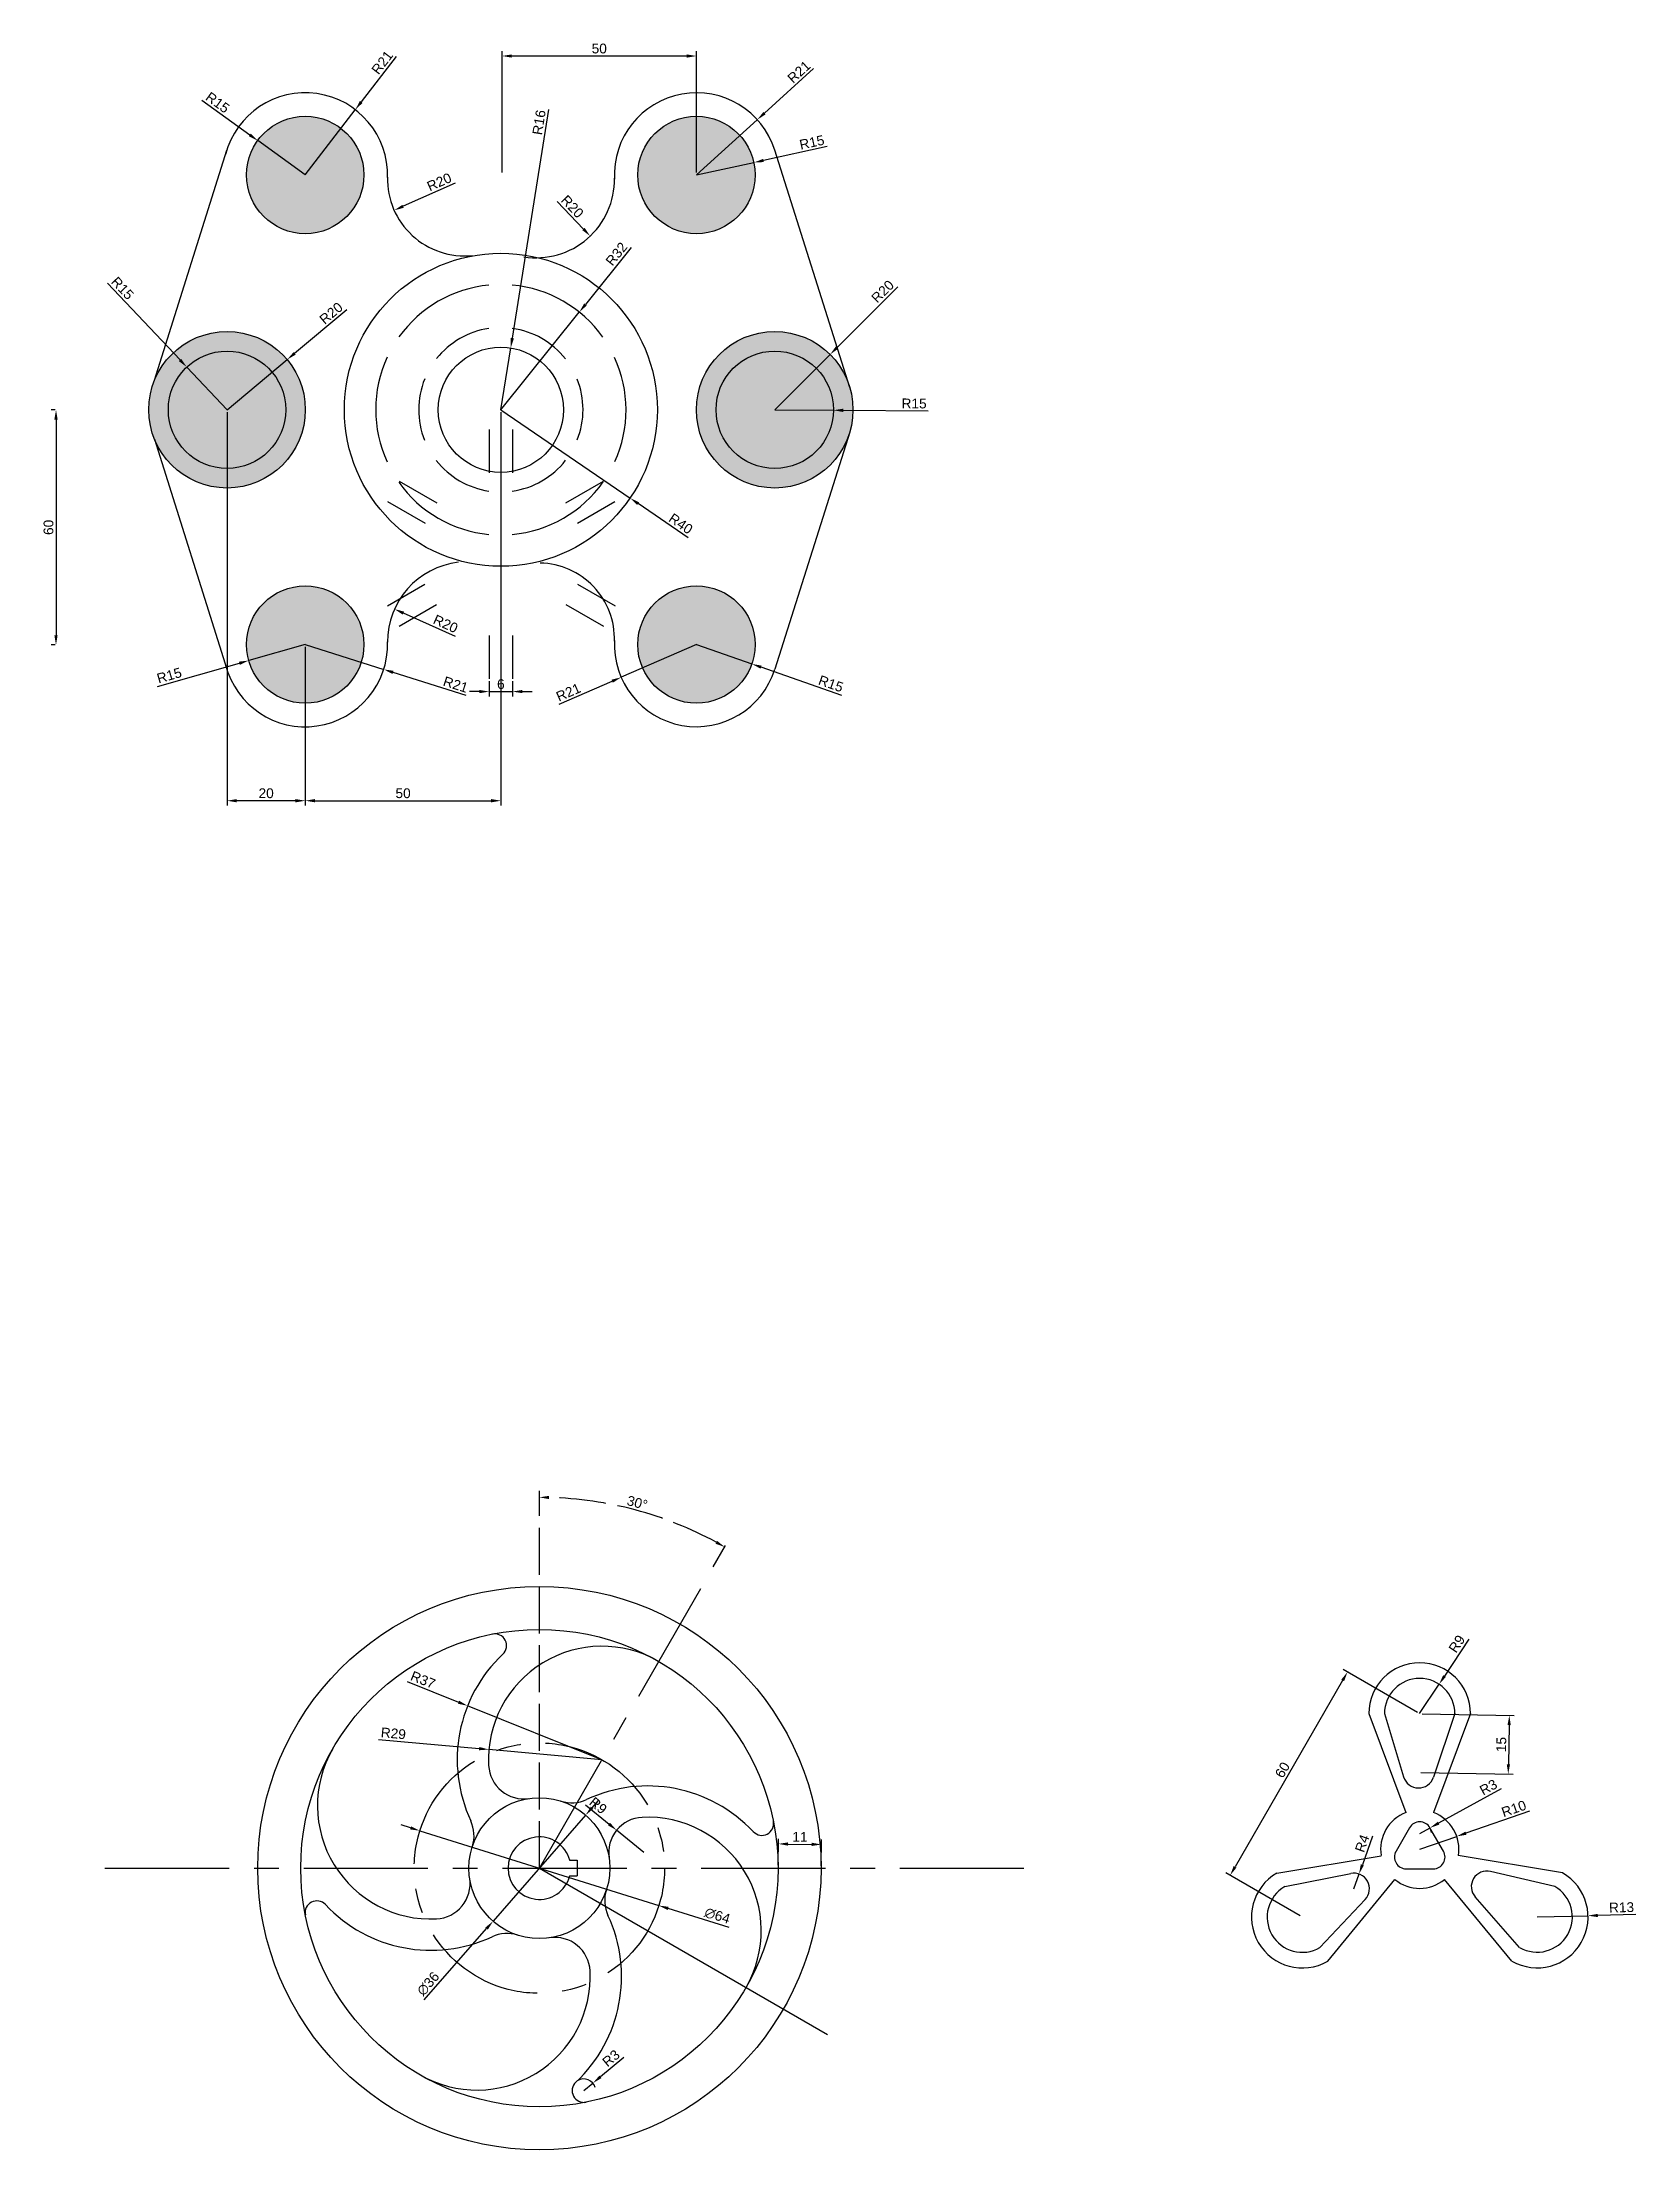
# Model space of a CAD drawing. Header units: millimetres. Extents: x 2986 to 4728, y 1033 to 1995.
# Drawn here: x 4321 to 4728, y 1033 to 1571 of the extents above; entities that cross this region are included whole.
import ezdxf

# ---------------------------------------------------------------- set-up
doc = ezdxf.new("R2010")
doc.units = ezdxf.units.MM
doc.linetypes.add('ACAD_ISO02W100', pattern=[15, 12, -3])
doc.linetypes.add('CENTER', pattern=[50.8, 31.75, -6.35, 6.35, -6.35])
doc.styles.get("Standard").update_dxf_attribs({"font": 'arial.ttf'})
doc.dimstyles.new('ISO-25', dxfattribs={"dimtxt": 2.5, "dimasz": 2.5, "dimexe": 1.25, "dimexo": 0.625, "dimtad": 1, "dimdec": 0, "dimtxsty": 'Standard', "dimcen": 2.5, "dimadec": 0, "dimazin": 0, "dimtfac": 1, "dimtdec": 0, "dimtmove": 0, "dimatfit": 3, "dimfxl": 1, "dimarcsym": 0})

msp = doc.modelspace()

# ---------------------------------------------------------------- blocks, each defined once
blk = doc.blocks.new('*D61')
at = {"color": 0, "lineweight": -2, "transparency": 16777216}
blk.add_line((4426.16, 1535.2), (4412.85, 1529.25), dxfattribs=at)
at = {"color": 0, "transparency": 16777216}
blk.add_solid([(4412.68, 1529.63), (4413.02, 1528.87), (4410.57, 1528.23)], dxfattribs=at)
at = {"layer": 'Defpoints', "color": 0, "transparency": 16777216}
for p in [(4428.55, 1536.27, -60), (4410.57, 1528.23, -60)]:
    blk.add_point(p, dxfattribs=at)
at = {"color": 0, "transparency": 16777216, "insert": (4422.09, 1535.46), "char_height": 2.5, "attachment_point": 5, "rotation": 24.1122}
blk.add_mtext('R20', dxfattribs=at)
blk = doc.blocks.new('*D62')
at = {"color": 0, "lineweight": -2, "transparency": 16777216}
blk.add_line((4452.25, 1530.47), (4458.96, 1523.45), dxfattribs=at)
at = {"color": 0, "transparency": 16777216}
blk.add_solid([(4459.26, 1523.73), (4458.66, 1523.16), (4460.68, 1521.64)], dxfattribs=at)
at = {"layer": 'Defpoints', "color": 0, "transparency": 16777216}
for p in [(4446.87, 1536.1, -60), (4460.68, 1521.64, -60)]:
    blk.add_point(p, dxfattribs=at)
at = {"color": 0, "transparency": 16777216, "insert": (4456.11, 1529.18), "char_height": 2.5, "attachment_point": 5, "rotation": 313.6941}
blk.add_mtext('R20', dxfattribs=at)
blk = doc.blocks.new('*D63')
at = {"color": 0, "lineweight": -2, "transparency": 16777216}
blk.add_line((4426.23, 1419.33), (4412.93, 1425.29), dxfattribs=at)
at = {"color": 0, "transparency": 16777216}
blk.add_solid([(4413.1, 1425.67), (4412.76, 1424.91), (4410.65, 1426.31)], dxfattribs=at)
at = {"layer": 'Defpoints', "color": 0, "transparency": 16777216}
for p in [(4410.65, 1426.31, -60), (4429.33, 1417.94, -60)]:
    blk.add_point(p, dxfattribs=at)
at = {"color": 0, "transparency": 16777216, "insert": (4423.71, 1422.54), "char_height": 2.5, "attachment_point": 5, "rotation": 335.8878}
blk.add_mtext('R20', dxfattribs=at)
blk = doc.blocks.new('*D64')
at = {"color": 0, "lineweight": -2, "transparency": 16777216}
for p, q in [((4438.14, 1537.89), (4438.14, 1568.92)), ((4485.34, 1567.67), (4440.64, 1567.67)), ((4487.84, 1537.89), (4487.84, 1568.92))]:
    blk.add_line(p, q, dxfattribs=at)
at = {"color": 0, "transparency": 16777216}
for points in [[(4440.64, 1568.08), (4440.64, 1567.25), (4438.14, 1567.67)], [(4485.34, 1568.08), (4485.34, 1567.25), (4487.84, 1567.67)]]:
    blk.add_solid(points, dxfattribs=at)
at = {"layer": 'Defpoints', "color": 0, "transparency": 16777216}
for p in [(4438.14, 1567.67), (4438.14, 1537.26, -60), (4487.84, 1537.26, -60)]:
    blk.add_point(p, dxfattribs=at)
at = {"color": 0, "transparency": 16777216, "insert": (4462.99, 1569.57), "char_height": 2.5, "attachment_point": 5}
blk.add_mtext('50', dxfattribs=at)
blk = doc.blocks.new('*D65')
at = {"color": 0, "lineweight": -2, "transparency": 16777216}
for p, q in [((4367.84, 1476.64), (4367.84, 1376.09)), ((4387.84, 1416.64), (4387.84, 1376.09)), ((4385.34, 1377.34), (4370.34, 1377.34))]:
    blk.add_line(p, q, dxfattribs=at)
at = {"color": 0, "transparency": 16777216}
for points in [[(4370.34, 1377.76), (4370.34, 1376.92), (4367.84, 1377.34)], [(4385.34, 1377.76), (4385.34, 1376.92), (4387.84, 1377.34)]]:
    blk.add_solid(points, dxfattribs=at)
at = {"layer": 'Defpoints', "color": 0, "transparency": 16777216}
for p in [(4367.84, 1477.26, -60), (4387.84, 1417.26, -60), (4367.84, 1377.34)]:
    blk.add_point(p, dxfattribs=at)
at = {"color": 0, "transparency": 16777216, "insert": (4377.84, 1379.24), "char_height": 2.5, "attachment_point": 5}
blk.add_mtext('20', dxfattribs=at)
blk = doc.blocks.new('*D66')
at = {"color": 0, "lineweight": -2, "transparency": 16777216}
for p, q in [((4437.84, 1476.64), (4437.84, 1376.09)), ((4387.84, 1416.01), (4387.84, 1376.09)), ((4390.34, 1377.34), (4435.34, 1377.34))]:
    blk.add_line(p, q, dxfattribs=at)
at = {"color": 0, "transparency": 16777216}
for points in [[(4390.34, 1377.76), (4390.34, 1376.92), (4387.84, 1377.34)], [(4435.34, 1377.76), (4435.34, 1376.92), (4437.84, 1377.34)]]:
    blk.add_solid(points, dxfattribs=at)
at = {"layer": 'Defpoints', "color": 0, "transparency": 16777216}
for p in [(4437.84, 1477.26), (4387.84, 1416.64), (4437.84, 1377.34)]:
    blk.add_point(p, dxfattribs=at)
at = {"color": 0, "transparency": 16777216, "insert": (4412.84, 1379.24), "char_height": 2.5, "attachment_point": 5}
blk.add_mtext('50', dxfattribs=at)
blk = doc.blocks.new('*D68')
at = {"color": 0, "lineweight": -2, "transparency": 16777216}
for p, q in [((4487.84, 1417.26), (4502, 1412.3)), ((4524.99, 1404.23), (4504.36, 1411.47))]:
    blk.add_line(p, q, dxfattribs=at)
at = {"color": 0, "transparency": 16777216}
blk.add_solid([(4504.49, 1411.86), (4504.22, 1411.08), (4502, 1412.3)], dxfattribs=at)
at = {"layer": 'Defpoints', "color": 0, "transparency": 16777216}
for p in [(4487.84, 1417.26, -60), (4502, 1412.3, -60)]:
    blk.add_point(p, dxfattribs=at)
at = {"color": 0, "transparency": 16777216, "insert": (4522.2, 1407.23), "char_height": 2.5, "attachment_point": 5, "rotation": 340.671}
blk.add_mtext('R15', dxfattribs=at)
blk = doc.blocks.new('*D69')
at = {"color": 0, "lineweight": -2, "transparency": 16777216}
for p, q in [((4539.33, 1508.69), (4523.77, 1493.16)), ((4507.84, 1477.26), (4522, 1491.39))]:
    blk.add_line(p, q, dxfattribs=at)
at = {"color": 0, "transparency": 16777216}
blk.add_solid([(4523.47, 1493.45), (4524.06, 1492.86), (4522, 1491.39)], dxfattribs=at)
at = {"layer": 'Defpoints', "color": 0, "transparency": 16777216}
for p in [(4522, 1491.39, -60), (4507.84, 1477.26, -60)]:
    blk.add_point(p, dxfattribs=at)
at = {"color": 0, "transparency": 16777216, "insert": (4535.43, 1507.48), "char_height": 2.5, "attachment_point": 5, "rotation": 44.9417}
blk.add_mtext('R20', dxfattribs=at)
blk = doc.blocks.new('*D70')
at = {"color": 0, "lineweight": -2, "transparency": 16777216}
for p, q in [((4507.84, 1477.26), (4522.84, 1477.13)), ((4547.08, 1476.92), (4525.34, 1477.11))]:
    blk.add_line(p, q, dxfattribs=at)
at = {"color": 0, "transparency": 16777216}
blk.add_solid([(4525.34, 1477.53), (4525.34, 1476.69), (4522.84, 1477.13)], dxfattribs=at)
at = {"layer": 'Defpoints', "color": 0, "transparency": 16777216}
for p in [(4507.84, 1477.26, -60), (4522.84, 1477.13, -60)]:
    blk.add_point(p, dxfattribs=at)
at = {"color": 0, "transparency": 16777216, "insert": (4543.47, 1478.85), "char_height": 2.5, "attachment_point": 5, "rotation": 359.4988}
blk.add_mtext('R15', dxfattribs=at)
blk = doc.blocks.new('*D71')
at = {"color": 0, "lineweight": -2, "transparency": 16777216}
for p, q in [((4450.05, 1553.97), (4440.75, 1495.53)), ((4437.84, 1477.26), (4440.36, 1493.06))]:
    blk.add_line(p, q, dxfattribs=at)
at = {"color": 0, "transparency": 16777216}
blk.add_solid([(4440.34, 1495.6), (4441.16, 1495.47), (4440.36, 1493.06)], dxfattribs=at)
at = {"layer": 'Defpoints', "color": 0, "transparency": 16777216}
for p in [(4440.36, 1493.06), (4437.84, 1477.26)]:
    blk.add_point(p, dxfattribs=at)
at = {"color": 0, "transparency": 16777216, "insert": (4447.61, 1550.7), "char_height": 2.5, "attachment_point": 5, "rotation": 80.9533}
blk.add_mtext('R16', dxfattribs=at)
blk = doc.blocks.new('*D72')
at = {"color": 0, "lineweight": -2, "transparency": 16777216}
for p, q in [((4471.14, 1518.7), (4459.45, 1504.16)), ((4437.84, 1477.26), (4457.89, 1502.21))]:
    blk.add_line(p, q, dxfattribs=at)
at = {"color": 0, "transparency": 16777216}
blk.add_solid([(4459.13, 1504.42), (4459.78, 1503.89), (4457.89, 1502.21)], dxfattribs=at)
at = {"layer": 'Defpoints', "color": 0, "transparency": 16777216}
for p in [(4457.89, 1502.21), (4437.84, 1477.26)]:
    blk.add_point(p, dxfattribs=at)
at = {"color": 0, "transparency": 16777216, "insert": (4467.4, 1517.08), "char_height": 2.5, "attachment_point": 5, "rotation": 51.216}
blk.add_mtext('R32', dxfattribs=at)
blk = doc.blocks.new('*D73')
at = {"color": 0, "lineweight": -2, "transparency": 16777216}
for p, q in [((4437.84, 1477.26), (4470.86, 1454.69)), ((4485.74, 1444.53), (4472.93, 1453.28))]:
    blk.add_line(p, q, dxfattribs=at)
at = {"color": 0, "transparency": 16777216}
blk.add_solid([(4473.16, 1453.62), (4472.69, 1452.94), (4470.86, 1454.69)], dxfattribs=at)
at = {"layer": 'Defpoints', "color": 0, "transparency": 16777216}
for p in [(4437.84, 1477.26), (4470.86, 1454.69)]:
    blk.add_point(p, dxfattribs=at)
at = {"color": 0, "transparency": 16777216, "insert": (4483.83, 1448.13), "char_height": 2.5, "attachment_point": 5, "rotation": 325.6472}
blk.add_mtext('R40', dxfattribs=at)
blk = doc.blocks.new('*D74')
at = {"color": 0, "lineweight": -2, "transparency": 16777216}
for p, q in [((4398.44, 1502.78), (4385.12, 1491.67)), ((4367.84, 1477.26), (4383.2, 1490.07))]:
    blk.add_line(p, q, dxfattribs=at)
at = {"color": 0, "transparency": 16777216}
blk.add_solid([(4384.86, 1491.99), (4385.39, 1491.35), (4383.2, 1490.07)], dxfattribs=at)
at = {"layer": 'Defpoints', "color": 0, "transparency": 16777216}
for p in [(4383.2, 1490.07, -60), (4367.84, 1477.26, -60)]:
    blk.add_point(p, dxfattribs=at)
at = {"color": 0, "transparency": 16777216, "insert": (4394.45, 1501.93), "char_height": 2.5, "attachment_point": 5, "rotation": 39.822}
blk.add_mtext('R20', dxfattribs=at)
blk = doc.blocks.new('*D75')
at = {"color": 0, "lineweight": -2, "transparency": 16777216}
for p, q in [((4337.27, 1509.65), (4355.83, 1489.99)), ((4367.84, 1477.26), (4357.54, 1488.17))]:
    blk.add_line(p, q, dxfattribs=at)
at = {"color": 0, "transparency": 16777216}
blk.add_solid([(4356.13, 1490.27), (4355.52, 1489.7), (4357.54, 1488.17)], dxfattribs=at)
at = {"layer": 'Defpoints', "color": 0, "transparency": 16777216}
for p in [(4357.54, 1488.17, -60), (4367.84, 1477.26, -60)]:
    blk.add_point(p, dxfattribs=at)
at = {"color": 0, "transparency": 16777216, "insert": (4341.13, 1508.32), "char_height": 2.5, "attachment_point": 5, "rotation": 313.3552}
blk.add_mtext('R15', dxfattribs=at)
blk = doc.blocks.new('*D76')
at = {"color": 0, "lineweight": -2, "transparency": 16777216}
for p, q in [((4411.06, 1567.55), (4402.15, 1555.94)), ((4387.84, 1537.26), (4400.63, 1553.95))]:
    blk.add_line(p, q, dxfattribs=at)
at = {"color": 0, "transparency": 16777216}
blk.add_solid([(4401.82, 1556.19), (4402.49, 1555.68), (4400.63, 1553.95)], dxfattribs=at)
at = {"layer": 'Defpoints', "color": 0, "transparency": 16777216}
for p in [(4400.63, 1553.95, -60), (4387.84, 1537.26, -60)]:
    blk.add_point(p, dxfattribs=at)
at = {"color": 0, "transparency": 16777216, "insert": (4407.51, 1566.02), "char_height": 2.5, "attachment_point": 5, "rotation": 52.5311}
blk.add_mtext('R21', dxfattribs=at)
blk = doc.blocks.new('*D77')
at = {"color": 0, "lineweight": -2, "transparency": 16777216}
for p, q in [((4361.39, 1556.35), (4373.65, 1547.5)), ((4387.84, 1537.26), (4375.68, 1546.04))]:
    blk.add_line(p, q, dxfattribs=at)
at = {"color": 0, "transparency": 16777216}
blk.add_solid([(4373.89, 1547.84), (4373.41, 1547.17), (4375.68, 1546.04)], dxfattribs=at)
at = {"layer": 'Defpoints', "color": 0, "transparency": 16777216}
for p in [(4375.68, 1546.04, -60), (4387.84, 1537.26, -60)]:
    blk.add_point(p, dxfattribs=at)
at = {"color": 0, "transparency": 16777216, "insert": (4365.44, 1555.77), "char_height": 2.5, "attachment_point": 5, "rotation": 324.1839}
blk.add_mtext('R15', dxfattribs=at)
blk = doc.blocks.new('*D78')
at = {"color": 0, "lineweight": -2, "transparency": 16777216}
for p, q in [((4517.79, 1564.49), (4505.23, 1553.07)), ((4487.84, 1537.26), (4503.38, 1551.39))]:
    blk.add_line(p, q, dxfattribs=at)
at = {"color": 0, "transparency": 16777216}
blk.add_solid([(4504.95, 1553.38), (4505.51, 1552.76), (4503.38, 1551.39)], dxfattribs=at)
at = {"layer": 'Defpoints', "color": 0, "transparency": 16777216}
for p in [(4503.38, 1551.39, -60), (4487.84, 1537.26, -60)]:
    blk.add_point(p, dxfattribs=at)
at = {"color": 0, "transparency": 16777216, "insert": (4514.04, 1563.61), "char_height": 2.5, "attachment_point": 5, "rotation": 42.2667}
blk.add_mtext('R21', dxfattribs=at)
blk = doc.blocks.new('*D79')
at = {"color": 0, "lineweight": -2, "transparency": 16777216}
for p, q in [((4521.28, 1544.5), (4504.95, 1540.97)), ((4487.84, 1537.26), (4502.5, 1540.44))]:
    blk.add_line(p, q, dxfattribs=at)
at = {"color": 0, "transparency": 16777216}
blk.add_solid([(4504.86, 1541.37), (4505.03, 1540.56), (4502.5, 1540.44)], dxfattribs=at)
at = {"layer": 'Defpoints', "color": 0, "transparency": 16777216}
for p in [(4487.84, 1537.26, -60), (4502.5, 1540.44, -60)]:
    blk.add_point(p, dxfattribs=at)
at = {"color": 0, "transparency": 16777216, "insert": (4517.34, 1545.59), "char_height": 2.5, "attachment_point": 5, "rotation": 12.2175}
blk.add_mtext('R15', dxfattribs=at)
blk = doc.blocks.new('*D80')
at = {"color": 0, "lineweight": -2, "transparency": 16777216}
for p, q in [((4387.84, 1417.26), (4373.41, 1413.16)), ((4350.11, 1406.53), (4371.01, 1412.48))]:
    blk.add_line(p, q, dxfattribs=at)
at = {"color": 0, "transparency": 16777216}
blk.add_solid([(4370.89, 1412.88), (4371.12, 1412.07), (4373.41, 1413.16)], dxfattribs=at)
at = {"layer": 'Defpoints', "color": 0, "transparency": 16777216}
for p in [(4387.84, 1417.26, -60), (4373.41, 1413.16, -60)]:
    blk.add_point(p, dxfattribs=at)
at = {"color": 0, "transparency": 16777216, "insert": (4353.08, 1409.35), "char_height": 2.5, "attachment_point": 5, "rotation": 15.8754}
blk.add_mtext('R15', dxfattribs=at)
blk = doc.blocks.new('*D81')
at = {"color": 0, "lineweight": -2, "transparency": 16777216}
for p, q in [((4387.84, 1417.26), (4407.89, 1410.9)), ((4428.93, 1404.23), (4410.27, 1410.15))]:
    blk.add_line(p, q, dxfattribs=at)
at = {"color": 0, "transparency": 16777216}
blk.add_solid([(4410.39, 1410.54), (4410.14, 1409.75), (4407.89, 1410.9)], dxfattribs=at)
at = {"layer": 'Defpoints', "color": 0, "transparency": 16777216}
for p in [(4387.84, 1417.26, -60), (4407.89, 1410.9, -60)]:
    blk.add_point(p, dxfattribs=at)
at = {"color": 0, "transparency": 16777216, "insert": (4426.29, 1407.04), "char_height": 2.5, "attachment_point": 5, "rotation": 342.3958}
blk.add_mtext('R21', dxfattribs=at)
blk = doc.blocks.new('*D82')
at = {"color": 0, "lineweight": -2, "transparency": 16777216}
for p, q in [((4487.84, 1417.26), (4468.59, 1408.88)), ((4452.76, 1401.99), (4466.3, 1407.88))]:
    blk.add_line(p, q, dxfattribs=at)
at = {"color": 0, "transparency": 16777216}
blk.add_solid([(4466.13, 1408.26), (4466.46, 1407.5), (4468.59, 1408.88)], dxfattribs=at)
at = {"layer": 'Defpoints', "color": 0, "transparency": 16777216}
for p in [(4487.84, 1417.26, -60), (4468.59, 1408.88, -60)]:
    blk.add_point(p, dxfattribs=at)
at = {"color": 0, "transparency": 16777216, "insert": (4455.1, 1405.06), "char_height": 2.5, "attachment_point": 5, "rotation": 23.5279}
blk.add_mtext('R21', dxfattribs=at)
blk = doc.blocks.new('*D84')
at = {"color": 0, "lineweight": -2, "transparency": 16777216}
for p, q in [((4323.95, 1477.26), (4322.88, 1477.26)), ((4324.13, 1474.76), (4324.13, 1419.64)), ((4323.95, 1417.14), (4322.88, 1417.14))]:
    blk.add_line(p, q, dxfattribs=at)
at = {"color": 0, "transparency": 16777216}
for points in [[(4323.71, 1474.76), (4324.54, 1474.76), (4324.13, 1477.26)], [(4323.71, 1419.64), (4324.54, 1419.64), (4324.13, 1417.14)]]:
    blk.add_solid(points, dxfattribs=at)
at = {"layer": 'Defpoints', "color": 0, "transparency": 16777216}
for p in [(4324.57, 1477.26), (4324.13, 1417.14), (4324.57, 1417.14)]:
    blk.add_point(p, dxfattribs=at)
at = {"color": 0, "transparency": 16777216, "insert": (4322.22, 1447.2), "char_height": 2.5, "attachment_point": 5, "rotation": 90}
blk.add_mtext('60', dxfattribs=at)
blk = doc.blocks.new('*D85')
at = {"color": 0, "lineweight": -2, "transparency": 16777216}
for p, q in [((4434.84, 1407.9), (4434.84, 1403.98)), ((4440.84, 1407.88), (4440.84, 1403.98)), ((4432.34, 1405.23), (4429.84, 1405.23)), ((4434.84, 1405.23), (4440.84, 1405.23)), ((4443.34, 1405.23), (4445.84, 1405.23))]:
    blk.add_line(p, q, dxfattribs=at)
at = {"color": 0, "transparency": 16777216}
for points in [[(4432.34, 1405.65), (4432.34, 1404.82), (4434.84, 1405.23)], [(4443.34, 1405.65), (4443.34, 1404.82), (4440.84, 1405.23)]]:
    blk.add_solid(points, dxfattribs=at)
at = {"layer": 'Defpoints', "color": 0, "transparency": 16777216}
for p in [(4434.84, 1408.52, -4617.16), (4440.84, 1408.51, -4617.16), (4440.84, 1405.23)]:
    blk.add_point(p, dxfattribs=at)
at = {"color": 0, "transparency": 16777216, "insert": (4437.84, 1407.13), "char_height": 2.5, "attachment_point": 5}
blk.add_mtext('6', dxfattribs=at)
blk = doc.blocks.new('*U86')
for centre, radius, start, end in [((-7.44, -4.83), 29, 60, 182.886), ((-27.41, -5.84), 9, 182.886, 278.4652), ((-15.15, -6.85), 9, 252.1264, 294.9802), ((4.28, -48.55), 37, 43.1982, 114.9802), ((33.44, -21.17), 3, 223.1982, 11.3162)]:
    blk.add_arc(centre, radius, start, end)
blk = doc.blocks.new('*U87')
at = {"color": 0, "linetype": 'ByBlock', "lineweight": -2, "transparency": 16777216}
for p, rotation in [((4415.13, 1127.97), 90.00000000000001), ((4480.23, 1081.1), 269.9999999999999), ((4424.24, 1071.99), 180)]:
    blk.add_blockref('*U86', p, dxfattribs=dict(at, rotation=rotation))
blk.add_blockref('*U86', (4471.11, 1137.08), dxfattribs=at)
blk = doc.blocks.new('*D88')
at = {"color": 0, "lineweight": -2, "transparency": 16777216}
for p, q in [((4508.69, 1105.31), (4508.78, 1111.98)), ((4511.26, 1110.7), (4517.26, 1110.61)), ((4519.69, 1105.16), (4519.78, 1111.83))]:
    blk.add_line(p, q, dxfattribs=at)
at = {"color": 0, "transparency": 16777216}
for points in [[(4511.27, 1111.11), (4511.26, 1110.28), (4508.76, 1110.73)], [(4517.27, 1111.03), (4517.26, 1110.19), (4519.76, 1110.58)]]:
    blk.add_solid(points, dxfattribs=at)
at = {"layer": 'Defpoints', "color": 0, "transparency": 16777216}
for p in [(4519.76, 1110.58), (4508.68, 1104.69), (4519.68, 1104.53)]:
    blk.add_point(p, dxfattribs=at)
at = {"color": 0, "transparency": 16777216, "insert": (4514.29, 1112.53), "char_height": 2.5, "attachment_point": 5, "rotation": 359.194}
blk.add_mtext('11', dxfattribs=at)
blk = doc.blocks.new('*D89')
at = {"color": 0, "lineweight": -2, "transparency": 16777216}
for p, q in [((4459.46, 1120.73), (4465.49, 1115.8)), ((4474.38, 1108.51), (4467.42, 1114.21))]:
    blk.add_line(p, q, dxfattribs=at)
at = {"color": 0, "transparency": 16777216}
blk.add_solid([(4465.75, 1116.12), (4465.22, 1115.47), (4467.42, 1114.21)], dxfattribs=at)
at = {"layer": 'Defpoints', "color": 0, "transparency": 16777216}
for p in [(4467.42, 1114.21), (4474.38, 1108.51)]:
    blk.add_point(p, dxfattribs=at)
at = {"color": 0, "transparency": 16777216, "insert": (4462.71, 1120.53), "char_height": 2.5, "attachment_point": 5, "rotation": 320.6756}
blk.add_mtext('R9', dxfattribs=at)
blk = doc.blocks.new('*D90')
at = {"color": 0, "lineweight": -2, "transparency": 16777216}
for p, q in [((4406.59, 1137.39), (4432.31, 1135.07)), ((4463.68, 1132.25), (4434.8, 1134.85))]:
    blk.add_line(p, q, dxfattribs=at)
at = {"color": 0, "transparency": 16777216}
blk.add_solid([(4432.34, 1135.49), (4432.27, 1134.66), (4434.8, 1134.85)], dxfattribs=at)
at = {"layer": 'Defpoints', "color": 0, "transparency": 16777216}
for p in [(4434.8, 1134.85), (4463.68, 1132.25)]:
    blk.add_point(p, dxfattribs=at)
at = {"color": 0, "transparency": 16777216, "insert": (4410.36, 1138.96), "char_height": 2.5, "attachment_point": 5, "rotation": 354.8525}
blk.add_mtext('R29', dxfattribs=at)
blk = doc.blocks.new('*D91')
at = {"color": 0, "lineweight": -2, "transparency": 16777216}
for p, q in [((4413.87, 1152.21), (4427.02, 1146.95)), ((4463.68, 1132.25), (4429.34, 1146.02))]:
    blk.add_line(p, q, dxfattribs=at)
at = {"color": 0, "transparency": 16777216}
blk.add_solid([(4427.17, 1147.33), (4426.86, 1146.56), (4429.34, 1146.02)], dxfattribs=at)
at = {"layer": 'Defpoints', "color": 0, "transparency": 16777216}
for p in [(4429.34, 1146.02), (4463.68, 1132.25)]:
    blk.add_point(p, dxfattribs=at)
at = {"color": 0, "transparency": 16777216, "insert": (4417.94, 1152.64), "char_height": 2.5, "attachment_point": 5, "rotation": 338.153}
blk.add_mtext('R37', dxfattribs=at)
blk = doc.blocks.new('*D92')
at = {"color": 0, "lineweight": -2, "transparency": 16777216}
for p, q in [((4469.26, 1056.17), (4463.28, 1051.19)), ((4459.06, 1047.66), (4461.36, 1049.58))]:
    blk.add_line(p, q, dxfattribs=at)
blk.add_arc((4459.06, 1047.66), 3, 15.9687, 121.2615, dxfattribs=at)
at = {"color": 0, "transparency": 16777216}
blk.add_solid([(4463.02, 1051.51), (4463.55, 1050.87), (4461.36, 1049.58)], dxfattribs=at)
at = {"layer": 'Defpoints', "color": 0, "transparency": 16777216}
for p in [(4459.06, 1047.66), (4461.36, 1049.58)]:
    blk.add_point(p, dxfattribs=at)
at = {"color": 0, "transparency": 16777216, "insert": (4466.01, 1055.94), "char_height": 2.5, "attachment_point": 5, "rotation": 39.8419}
blk.add_mtext('R3', dxfattribs=at)
blk = doc.blocks.new('*D93')
at = {"color": 0, "lineweight": -2, "transparency": 16777216}
for p, q in [((4461.16, 1119.98), (4462.8, 1121.86)), ((4459.51, 1118.09), (4435.84, 1090.97)), ((4418.27, 1070.84), (4434.2, 1089.09))]:
    blk.add_line(p, q, dxfattribs=at)
at = {"color": 0, "transparency": 16777216}
for points in [[(4460.84, 1120.25), (4461.47, 1119.7), (4459.51, 1118.09)], [(4433.88, 1089.36), (4434.51, 1088.82), (4435.84, 1090.97)]]:
    blk.add_solid(points, dxfattribs=at)
at = {"layer": 'Defpoints', "color": 0, "transparency": 16777216}
for p in [(4459.51, 1118.09), (4435.84, 1090.97)]:
    blk.add_point(p, dxfattribs=at)
at = {"color": 0, "transparency": 16777216, "insert": (4419.27, 1074.98), "char_height": 2.5, "attachment_point": 5, "rotation": 48.8842}
blk.add_mtext('∅36', dxfattribs=at)
blk = doc.blocks.new('*D94')
at = {"color": 0, "lineweight": -2, "transparency": 16777216}
for p, q in [((4414.75, 1114.83), (4412.37, 1115.58)), ((4417.14, 1114.09), (4478.22, 1094.98)), ((4496.18, 1089.36), (4480.6, 1094.23))]:
    blk.add_line(p, q, dxfattribs=at)
at = {"color": 0, "transparency": 16777216}
for points in [[(4414.88, 1115.23), (4414.63, 1114.44), (4417.14, 1114.09)], [(4480.73, 1094.63), (4480.48, 1093.84), (4478.22, 1094.98)]]:
    blk.add_solid(points, dxfattribs=at)
at = {"layer": 'Defpoints', "color": 0, "transparency": 16777216}
for p in [(4417.14, 1114.09), (4478.22, 1094.98)]:
    blk.add_point(p, dxfattribs=at)
at = {"color": 0, "transparency": 16777216, "insert": (4493.17, 1092.37), "char_height": 2.5, "attachment_point": 5, "rotation": 342.6284}
blk.add_mtext('∅64', dxfattribs=at)
blk = doc.blocks.new('*D95')
at = {"color": 0, "linetype": 'ACAD_ISO02W100', "lineweight": -2, "transparency": 16777216}
blk.add_arc((4447.68, 1104.53), 94.77, 61.5115, 88.4885, dxfattribs=at)
at = {"color": 0, "linetype": 'ACAD_ISO02W100', "transparency": 16777216}
for points in [[(4450.17, 1198.85), (4450.18, 1199.69), (4447.68, 1199.3)], [(4493.09, 1188.19), (4492.68, 1187.46), (4495.06, 1186.61)]]:
    blk.add_solid(points, dxfattribs=at)
at = {"layer": 'Defpoints', "color": 0, "linetype": 'ACAD_ISO02W100', "transparency": 16777216}
for p in [(4447.68, 1200.99), (4480.09, 1193.59), (4495.28, 1186.98), (4447.68, 1104.53), (4447.68, 1104.53)]:
    blk.add_point(p, dxfattribs=at)
at = {"color": 0, "linetype": 'ACAD_ISO02W100', "transparency": 16777216, "insert": (4472.7, 1197.91), "char_height": 2.5, "attachment_point": 5, "rotation": 345}
blk.add_mtext('30°', dxfattribs=at)
blk = doc.blocks.new('*D113')
at = {"color": 0, "lineweight": -2, "transparency": 16777216}
for p, q in [((4673.32, 1144.01), (4696.87, 1143.56)), ((4695.57, 1141.08), (4695.38, 1131.08)), ((4673.03, 1129.01), (4696.58, 1128.56))]:
    blk.add_line(p, q, dxfattribs=at)
at = {"color": 0, "transparency": 16777216}
for points in [[(4695.15, 1141.09), (4695.98, 1141.07), (4695.62, 1143.58)], [(4694.96, 1131.09), (4695.79, 1131.07), (4695.33, 1128.58)]]:
    blk.add_solid(points, dxfattribs=at)
at = {"layer": 'Defpoints', "color": 0, "transparency": 16777216}
for p in [(4672.69, 1144.02), (4672.41, 1129.02), (4695.33, 1128.58)]:
    blk.add_point(p, dxfattribs=at)
at = {"color": 0, "transparency": 16777216, "insert": (4693.57, 1136.12), "char_height": 2.5, "attachment_point": 5, "rotation": 88.8991}
blk.add_mtext('15', dxfattribs=at)
blk = doc.blocks.new('*U114')
for p, q in [((-13, 6.15), (-3.5, -19.15)), ((-9, 6.15), (-4.12, -10.01)), ((9, 6.15), (3.5, -10.13)), ((13, 6.15), (3.53, -19.14))]:
    blk.add_line(p, q)
for centre, radius, start, end in [((0, 6.15), 13, 0, 180), ((0, 6.15), 9, 0, 180), ((-0.29, -8.85), 4, 196.818, 341.3348)]:
    blk.add_arc(centre, radius, start, end)
blk = doc.blocks.new('*U115')
at = {"color": 0, "linetype": 'ByBlock', "lineweight": -2, "transparency": 16777216}
blk.add_blockref('*U114', (4895.86, 1112.64), dxfattribs=at)
for p, rotation in [((4871.21, 1069.86), 120), ((4920.58, 1069.9), 240)]:
    blk.add_blockref('*U114', p, dxfattribs=dict(at, rotation=rotation))
blk = doc.blocks.new('*D116')
at = {"color": 0, "lineweight": -2, "transparency": 16777216}
for p, q in [((4685.25, 1163.01), (4679.04, 1153.61)), ((4672.69, 1144.02), (4677.66, 1151.53))]:
    blk.add_line(p, q, dxfattribs=at)
at = {"color": 0, "transparency": 16777216}
blk.add_solid([(4678.69, 1153.84), (4679.38, 1153.38), (4677.66, 1151.53)], dxfattribs=at)
at = {"layer": 'Defpoints', "color": 0, "transparency": 16777216}
for p in [(4677.66, 1151.53), (4672.69, 1144.02)]:
    blk.add_point(p, dxfattribs=at)
at = {"color": 0, "transparency": 16777216, "insert": (4682.2, 1161.85), "char_height": 2.5, "attachment_point": 5, "rotation": 56.5337}
blk.add_mtext('R9', dxfattribs=at)
blk = doc.blocks.new('*D117')
at = {"color": 0, "lineweight": -2, "transparency": 16777216}
for p, q in [((4702.74, 1092.06), (4715.73, 1092.38)), ((4727.95, 1092.68), (4718.23, 1092.44))]:
    blk.add_line(p, q, dxfattribs=at)
at = {"color": 0, "transparency": 16777216}
blk.add_solid([(4718.22, 1092.86), (4718.24, 1092.02), (4715.73, 1092.38)], dxfattribs=at)
at = {"layer": 'Defpoints', "color": 0, "transparency": 16777216}
for p in [(4702.74, 1092.06), (4715.73, 1092.38)]:
    blk.add_point(p, dxfattribs=at)
at = {"color": 0, "transparency": 16777216, "insert": (4724.3, 1094.49), "char_height": 2.5, "attachment_point": 5, "rotation": 1.4086}
blk.add_mtext('R13', dxfattribs=at)
blk = doc.blocks.new('*D118')
at = {"color": 0, "lineweight": -2, "transparency": 16777216}
for p, q in [((4700.8, 1119.11), (4684.53, 1113.46)), ((4672.72, 1109.37), (4682.16, 1112.64))]:
    blk.add_line(p, q, dxfattribs=at)
at = {"color": 0, "transparency": 16777216}
blk.add_solid([(4684.39, 1113.86), (4684.66, 1113.07), (4682.16, 1112.64)], dxfattribs=at)
at = {"layer": 'Defpoints', "color": 0, "transparency": 16777216}
for p in [(4682.16, 1112.64), (4672.72, 1109.37)]:
    blk.add_point(p, dxfattribs=at)
at = {"color": 0, "transparency": 16777216, "insert": (4696.77, 1119.72), "char_height": 2.5, "attachment_point": 5, "rotation": 19.1296}
blk.add_mtext('R10', dxfattribs=at)
blk = doc.blocks.new('*D119')
at = {"color": 0, "lineweight": -2, "transparency": 16777216}
for p, q in [((4693.5, 1124.81), (4677.53, 1116.02)), ((4672.72, 1113.37), (4675.34, 1114.81))]:
    blk.add_line(p, q, dxfattribs=at)
blk.add_arc((4672.72, 1113.37), 3, 4.9721, 30, dxfattribs=at)
at = {"color": 0, "transparency": 16777216}
blk.add_solid([(4677.33, 1116.39), (4677.73, 1115.66), (4675.34, 1114.81)], dxfattribs=at)
at = {"layer": 'Defpoints', "color": 0, "transparency": 16777216}
for p in [(4672.72, 1113.37), (4675.34, 1114.81)]:
    blk.add_point(p, dxfattribs=at)
at = {"color": 0, "transparency": 16777216, "insert": (4690.27, 1125.21), "char_height": 2.5, "attachment_point": 5, "rotation": 28.8453}
blk.add_mtext('R3', dxfattribs=at)
blk = doc.blocks.new('*D120')
at = {"color": 0, "lineweight": -2, "transparency": 16777216}
for p, q in [((4660.66, 1112.71), (4658.04, 1105.39)), ((4655.85, 1099.27), (4657.2, 1103.04))]:
    blk.add_line(p, q, dxfattribs=at)
at = {"color": 0, "transparency": 16777216}
blk.add_solid([(4657.65, 1105.53), (4658.43, 1105.25), (4657.2, 1103.04)], dxfattribs=at)
at = {"layer": 'Defpoints', "color": 0, "transparency": 16777216}
for p in [(4655.85, 1099.27), (4657.2, 1103.04)]:
    blk.add_point(p, dxfattribs=at)
at = {"color": 0, "transparency": 16777216, "insert": (4658, 1110.86), "char_height": 2.5, "attachment_point": 5, "rotation": 70.3023}
blk.add_mtext('R4', dxfattribs=at)
blk = doc.blocks.new('*D121')
at = {"color": 0, "lineweight": -2, "transparency": 16777216}
for p, q in [((4672.15, 1144.33), (4653.18, 1155.29)), ((4653.01, 1152.5), (4625.51, 1104.86)), ((4642.15, 1092.37), (4623.18, 1103.32))]:
    blk.add_line(p, q, dxfattribs=at)
at = {"color": 0, "transparency": 16777216}
for points in [[(4652.65, 1152.7), (4653.37, 1152.29), (4654.26, 1154.66)], [(4625.15, 1105.07), (4625.87, 1104.66), (4624.26, 1102.7)]]:
    blk.add_solid(points, dxfattribs=at)
at = {"layer": 'Defpoints', "color": 0, "transparency": 16777216}
for p in [(4672.69, 1144.02), (4624.26, 1102.7), (4642.69, 1092.06)]:
    blk.add_point(p, dxfattribs=at)
at = {"color": 0, "transparency": 16777216, "insert": (4637.62, 1129.63), "char_height": 2.5, "attachment_point": 5, "rotation": 60}
blk.add_mtext('60', dxfattribs=at)

# ---------------------------------------------------------------- dimensions: what is measured, and where the dimension line sits
for center, mpoint, picture, middle in [((4387.84, 1537.26, -60), (4400.63, 1553.95, -60), '*D76', (4409.01, 1564.88)), ((4487.84, 1537.26, -60), (4503.38, 1551.39, -60), '*D78', (4515.3, 1562.22)), ((4387.84, 1537.26, -60), (4375.68, 1546.04, -60), '*D77', (4364.33, 1554.23)), ((4437.84, 1477.26), (4440.36, 1493.06), '*D71', (4449.49, 1550.4)), ((4487.84, 1537.26, -60), (4502.5, 1540.44, -60), '*D79', (4517.74, 1543.74)), ((4428.55, 1536.27, 11.35), (4410.57, 1528.23, 11.35), '*D61', (4422.86, 1533.73, 71.35)), ((4446.87, 1536.1, -60), (4460.68, 1521.64, -60), '*D62', (4454.74, 1527.86)), ((4437.84, 1477.26), (4457.89, 1502.21), '*D72', (4468.88, 1515.89)), ((4367.84, 1477.26, -60), (4357.54, 1488.17, -60), '*D75', (4339.75, 1507.01)), ((4507.84, 1477.26, -60), (4522, 1491.39, -60), '*D69', (4536.78, 1506.14)), ((4367.84, 1477.26, -60), (4383.2, 1490.07, -60), '*D74', (4395.67, 1500.47)), ((4437.84, 1477.26), (4470.86, 1454.69), '*D73', (4482.76, 1446.56)), ((4507.84, 1477.26, -60), (4522.84, 1477.13, -60), '*D70', (4543.46, 1476.95)), ((4429.33, 1417.94, -60), (4410.65, 1426.31, -60), '*D63', (4422.94, 1420.81)), ((4387.84, 1417.26, -60), (4373.41, 1413.16, -60), '*D80', (4353.6, 1407.52)), ((4387.84, 1417.26, -60), (4407.89, 1410.9, -60), '*D81', (4425.72, 1405.24)), ((4487.84, 1417.26, -60), (4468.59, 1408.88, -60), '*D82', (4455.85, 1403.33)), ((4487.84, 1417.26, -60), (4502, 1412.3, -60), '*D68', (4521.57, 1405.43)), ((4672.69, 1144.02), (4677.66, 1151.53), '*D116', (4683.79, 1160.8)), ((4463.68, 1132.25), (4429.34, 1146.02), '*D91', (4417.23, 1150.87)), ((4463.68, 1132.25), (4434.8, 1134.85), '*D90', (4410.19, 1137.07)), ((4672.72, 1113.37), (4675.34, 1114.81), '*D119', (4691.19, 1123.54)), ((4672.72, 1109.37), (4682.16, 1112.64), '*D118', (4697.39, 1117.93))]:
    dim = msp.add_radius_dim(center=center, mpoint=mpoint, dimstyle='ISO-25')
    dim.commit()
    dim.dimension.update_dxf_attribs({"geometry": picture, "text_midpoint": middle, "dimtype": 164})
for base, p1, p2, picture, middle in [((4438.14, 1567.67), (4487.84, 1537.26, -60), (4438.14, 1537.26, -60), '*D64', (4462.99, 1569.57)), ((4367.84, 1377.34), (4387.84, 1417.26, -60), (4367.84, 1477.26, -60), '*D65', (4377.84, 1379.24)), ((4437.84, 1377.34), (4387.84, 1416.64), (4437.84, 1477.26), '*D66', (4412.84, 1379.24))]:
    dim = msp.add_linear_dim(base=base, p1=p1, p2=p2, dimstyle='ISO-25')
    dim.commit()
    dim.dimension.update_dxf_attribs({"geometry": picture, "text_midpoint": middle})
for base, p1, p2, angle, picture, middle in [((4324.13, 1417.14), (4324.57, 1477.26), (4324.57, 1417.14), 90, '*D84', (4322.22, 1447.2)), ((4440.84, 1405.23), (4434.84, 1408.52, -4617.16), (4440.84, 1408.51, -4617.16), 0, '*D85', (4437.84, 1407.13))]:
    dim = msp.add_linear_dim(base=base, p1=p1, p2=p2, angle=angle, dimstyle='ISO-25')
    dim.commit()
    dim.dimension.update_dxf_attribs({"geometry": picture, "text_midpoint": middle})
at = {"linetype": 'ACAD_ISO02W100'}
dim = msp.add_angular_dim_2l(base=(4480.09, 1193.59), line1=((4447.68, 1104.53), (4447.68, 1200.99)), line2=((4447.68, 1104.53), (4495.28, 1186.98)), dimstyle='ISO-25', dxfattribs=at)
dim.commit()
dim.dimension.update_dxf_attribs({"geometry": '*D95', "text_midpoint": (4472.7, 1197.91)})
for p1, p2, distance, picture, middle in [((4672.69, 1144.02), (4642.69, 1092.06), -21.28, '*D121', (4637.62, 1129.63)), ((4672.69, 1144.02), (4672.41, 1129.02), 22.93, '*D113', (4693.57, 1136.12)), ((4508.68, 1104.69), (4519.68, 1104.53), 6.04, '*D88', (4514.29, 1112.53))]:
    dim = msp.add_aligned_dim(p1=p1, p2=p2, distance=distance, dimstyle='ISO-25')
    dim.commit()
    dim.dimension.update_dxf_attribs({"geometry": picture, "text_midpoint": middle})
for p1, p2, picture, middle in [((4459.51, 1118.09), (4435.84, 1090.97), '*D93', (4420.75, 1073.69)), ((4417.14, 1114.09), (4478.22, 1094.98), '*D94', (4492.59, 1090.49))]:
    dim = msp.add_diameter_dim_2p(p1=p1, p2=p2, dimstyle='ISO-25')
    dim.commit()
    dim.dimension.update_dxf_attribs({"geometry": picture, "text_midpoint": middle, "dimtype": 163})
for center, mpoint, picture, middle in [((4474.38, 1108.51), (4467.42, 1114.21), '*D89', (4462.71, 1120.53)), ((4655.85, 1099.27), (4657.2, 1103.04), '*D120', (4658, 1110.86)), ((4702.74, 1092.06), (4715.73, 1092.38), '*D117', (4724.3, 1094.49)), ((4459.06, 1047.66), (4461.36, 1049.58), '*D92', (4466.01, 1055.94))]:
    dim = msp.add_radius_dim(center=center, mpoint=mpoint, dimstyle='ISO-25')
    dim.commit()
    dim.dimension.update_dxf_attribs({"geometry": picture, "text_midpoint": middle})

# ---------------------------------------------------------------- hatches: boundary and pattern name
at = {"true_color": 0x2776bb}
h = msp.add_hatch(color=152, dxfattribs=at)
h.dxf.hatch_style = 1
h.paths.add_polyline_path([(4402.84, 1537.26, 1), (4372.84, 1537.26, 1)])
h.paths.add_polyline_path([(4502.84, 1537.26, 1), (4472.84, 1537.26, 1)])
h.paths.add_polyline_path([(4402.84, 1417.26, 1), (4372.84, 1417.26, 1)])
h = msp.add_hatch(color=256)
h.dxf.hatch_style = 1
h.paths.add_polyline_path([(4347.84, 1477.26, 1), (4387.84, 1477.26, 1)])
h.paths.add_polyline_path([(4382.84, 1477.26, -1), (4352.84, 1477.26, -1)], flags=16)
h.paths.add_polyline_path([(4487.84, 1477.26, 0.850664), (4526.81, 1470.93), (4527.01, 1471.55, 0.072557), (4527.84, 1477.26, 0.072557), (4527.01, 1482.98), (4526.81, 1483.59, 0.850664)])
h.paths.add_polyline_path([(4522.84, 1477.26, -1), (4492.84, 1477.26, -1)], flags=16)
h = msp.add_hatch(color=152, dxfattribs=at)
h.dxf.hatch_style = 1
h.paths.add_polyline_path([(4472.84, 1417.26, 1), (4502.84, 1417.26, 1)])
h.paths.add_polyline_path([(4352.84, 1477.26, 1), (4382.84, 1477.26, 1)])
h.paths.add_polyline_path([(4492.84, 1477.26, 1), (4522.84, 1477.26, 1)])

# ---------------------------------------------------------------- linework, layer by layer
for p, q in [((4349.31, 1484.79, -60), (4367.81, 1543.57, -60)), ((4527.01, 1482.98, -60), (4507.87, 1543.59, -60)), ((4434.84, 1472.23, -4617.16), (4434.84, 1461.15, -4617.16)), ((4440.84, 1472.24, -4617.16), (4440.84, 1461.17, -4617.16)), ((4527.01, 1471.55, -60), (4507.87, 1410.94, -60)), ((4349.31, 1469.74, -60), (4367.81, 1410.96, -60)), ((4411.88, 1458.97, -4617.16), (4421.47, 1453.43, -4617.16)), ((4463.99, 1458.92, -4617.16), (4454.4, 1453.39, -4617.16)), ((4408.86, 1453.78, -4617.16), (4418.45, 1448.25, -4617.16)), ((4467, 1453.73, -4617.16), (4457.41, 1448.19, -4617.16)), ((4418.41, 1432.6, -4617.16), (4408.82, 1427.07, -4617.16)), ((4457.45, 1432.66, -4617.16), (4467.04, 1427.12, -4617.16)), ((4421.4, 1427.4, -4617.16), (4411.81, 1421.87, -4617.16)), ((4454.47, 1427.45, -4617.16), (4464.06, 1421.92, -4617.16)), ((4434.84, 1419.6, -4617.16), (4434.84, 1408.52, -4617.16)), ((4440.84, 1419.58, -4617.16), (4440.84, 1408.51, -4617.16)), ((4447.68, 1104.53), (4521.37, 1061.99)), ((4455.42, 1106.53), (4457.37, 1106.53)), ((4457.37, 1106.53), (4457.37, 1102.53)), ((4447.68, 1102.53), (4447.68, 1102.53)), ((4455.42, 1102.53), (4457.37, 1102.53))]:
    msp.add_line(p, q)
at = {"linetype": 'ACAD_ISO02W100'}
msp.add_line((4447.68, 1104.53), (4447.68, 1200.99), dxfattribs=at)
at = {"linetype": 'CENTER'}
for p, q in [((4447.68, 1104.53), (4495.28, 1186.98)), ((4336.65, 1104.53), (4571.52, 1104.53))]:
    msp.add_line(p, q, dxfattribs=at)
msp.add_lwpolyline([(4670.12, 1114.87), (4666.65, 1108.87, 0.57735), (4669.25, 1104.37), (4676.18, 1104.37, 0.57735), (4678.78, 1108.87), (4675.31, 1114.87, 0.57735)], format="xyb", close=True)
for centre, radius in [((4387.84, 1537.26, -60), 15), ((4487.84, 1537.26, -60), 15), ((4437.84, 1477.26), 40), ((4367.84, 1477.26, -60), 20), ((4367.84, 1477.26, -60), 15), ((4437.84, 1477.26), 16), ((4507.84, 1477.26, -60), 20), ((4507.84, 1477.26, -60), 15), ((4387.84, 1417.26, -60), 15), ((4487.84, 1417.26, -60), 15), ((4447.68, 1104.53), 72), ((4447.68, 1104.53), 61), ((4447.68, 1104.53), 18)]:
    msp.add_circle(centre, radius)
msp.add_circle((4447.68, 1104.53), 32, dxfattribs=at)
for centre, radius, start, end in [((4387.84, 1537.26, -60), 21.03, 358.1511, 165.5049), ((4487.84, 1537.26, -60), 21, 17.5266, 182.8534), ((4428.55, 1536.27, 11.35), 19.69, 178.7626, 275.8415), ((4446.87, 1536.1, -60), 20, 260.9013, 0.9499), ((4429.26, 1536.58, -60), 20.4, 294.8719, 294.9371), ((4437.84, 1477.26), 32, 95.5177, 144.4689), ((4437.84, 1477.26), 32, 35.4279, 84.7589), ((4437.84, 1477.26), 21, 98.4252, 141.5541), ((4437.84, 1477.26), 21, 38.2876, 81.9987), ((4437.84, 1477.26), 32, 155.2277, 204.5721), ((4437.84, 1477.26), 32, 335.5311, 24.6692), ((4437.84, 1477.26), 21, 157.9807, 201.7124), ((4437.84, 1477.26), 21, 338.4459, 21.8612), ((4437.84, 1477.26), 21, 218.1388, 261.5748), ((4437.84, 1477.26), 21, 278.0013, 322.0193), ((4437.84, 1477.26), 32, 215.3308, 264.4823), ((4437.84, 1477.26), 32, 275.2411, 324.7723), ((4429.33, 1417.94, -60), 20.47, 96.5697, 180.3235), ((4429.26, 1417.94, -60), 20.4, 65.0629, 65.1281), ((4447.52, 1418.72, -60), 19.35, 358.1549, 88.8871), ((4387.84, 1417.26, -60), 21.03, 194.4951, 1.8489), ((4487.84, 1417.26, -60), 21, 177.1466, 342.4734), ((4672.72, 1109.37), 10, 110.5952, 189.4692), ((4672.72, 1109.37), 10, 350.5952, 69.4692), ((4447.68, 1104.53), 8, 14.4775, 345.5225), ((4475.39, 1088.53), 37, 25.622, 25.8881), ((4672.72, 1109.37), 10, 230.5952, 309.4692)]:
    msp.add_arc(centre, radius, start, end)

# ---------------------------------------------------------------- block references
for name, p in [('*U87', (0, 0)), ('*U115', (-223.17, 25.23))]:
    msp.add_blockref(name, p)

msp.set_redraw_order([(e.dxf.handle, doc.entitydb.next_handle()) for e in msp.query("TEXT MTEXT ATTDEF DIMENSION ARC_DIMENSION")])  # texts and dimensions are drawn at this point

doc.saveas('drawing.dxf')
